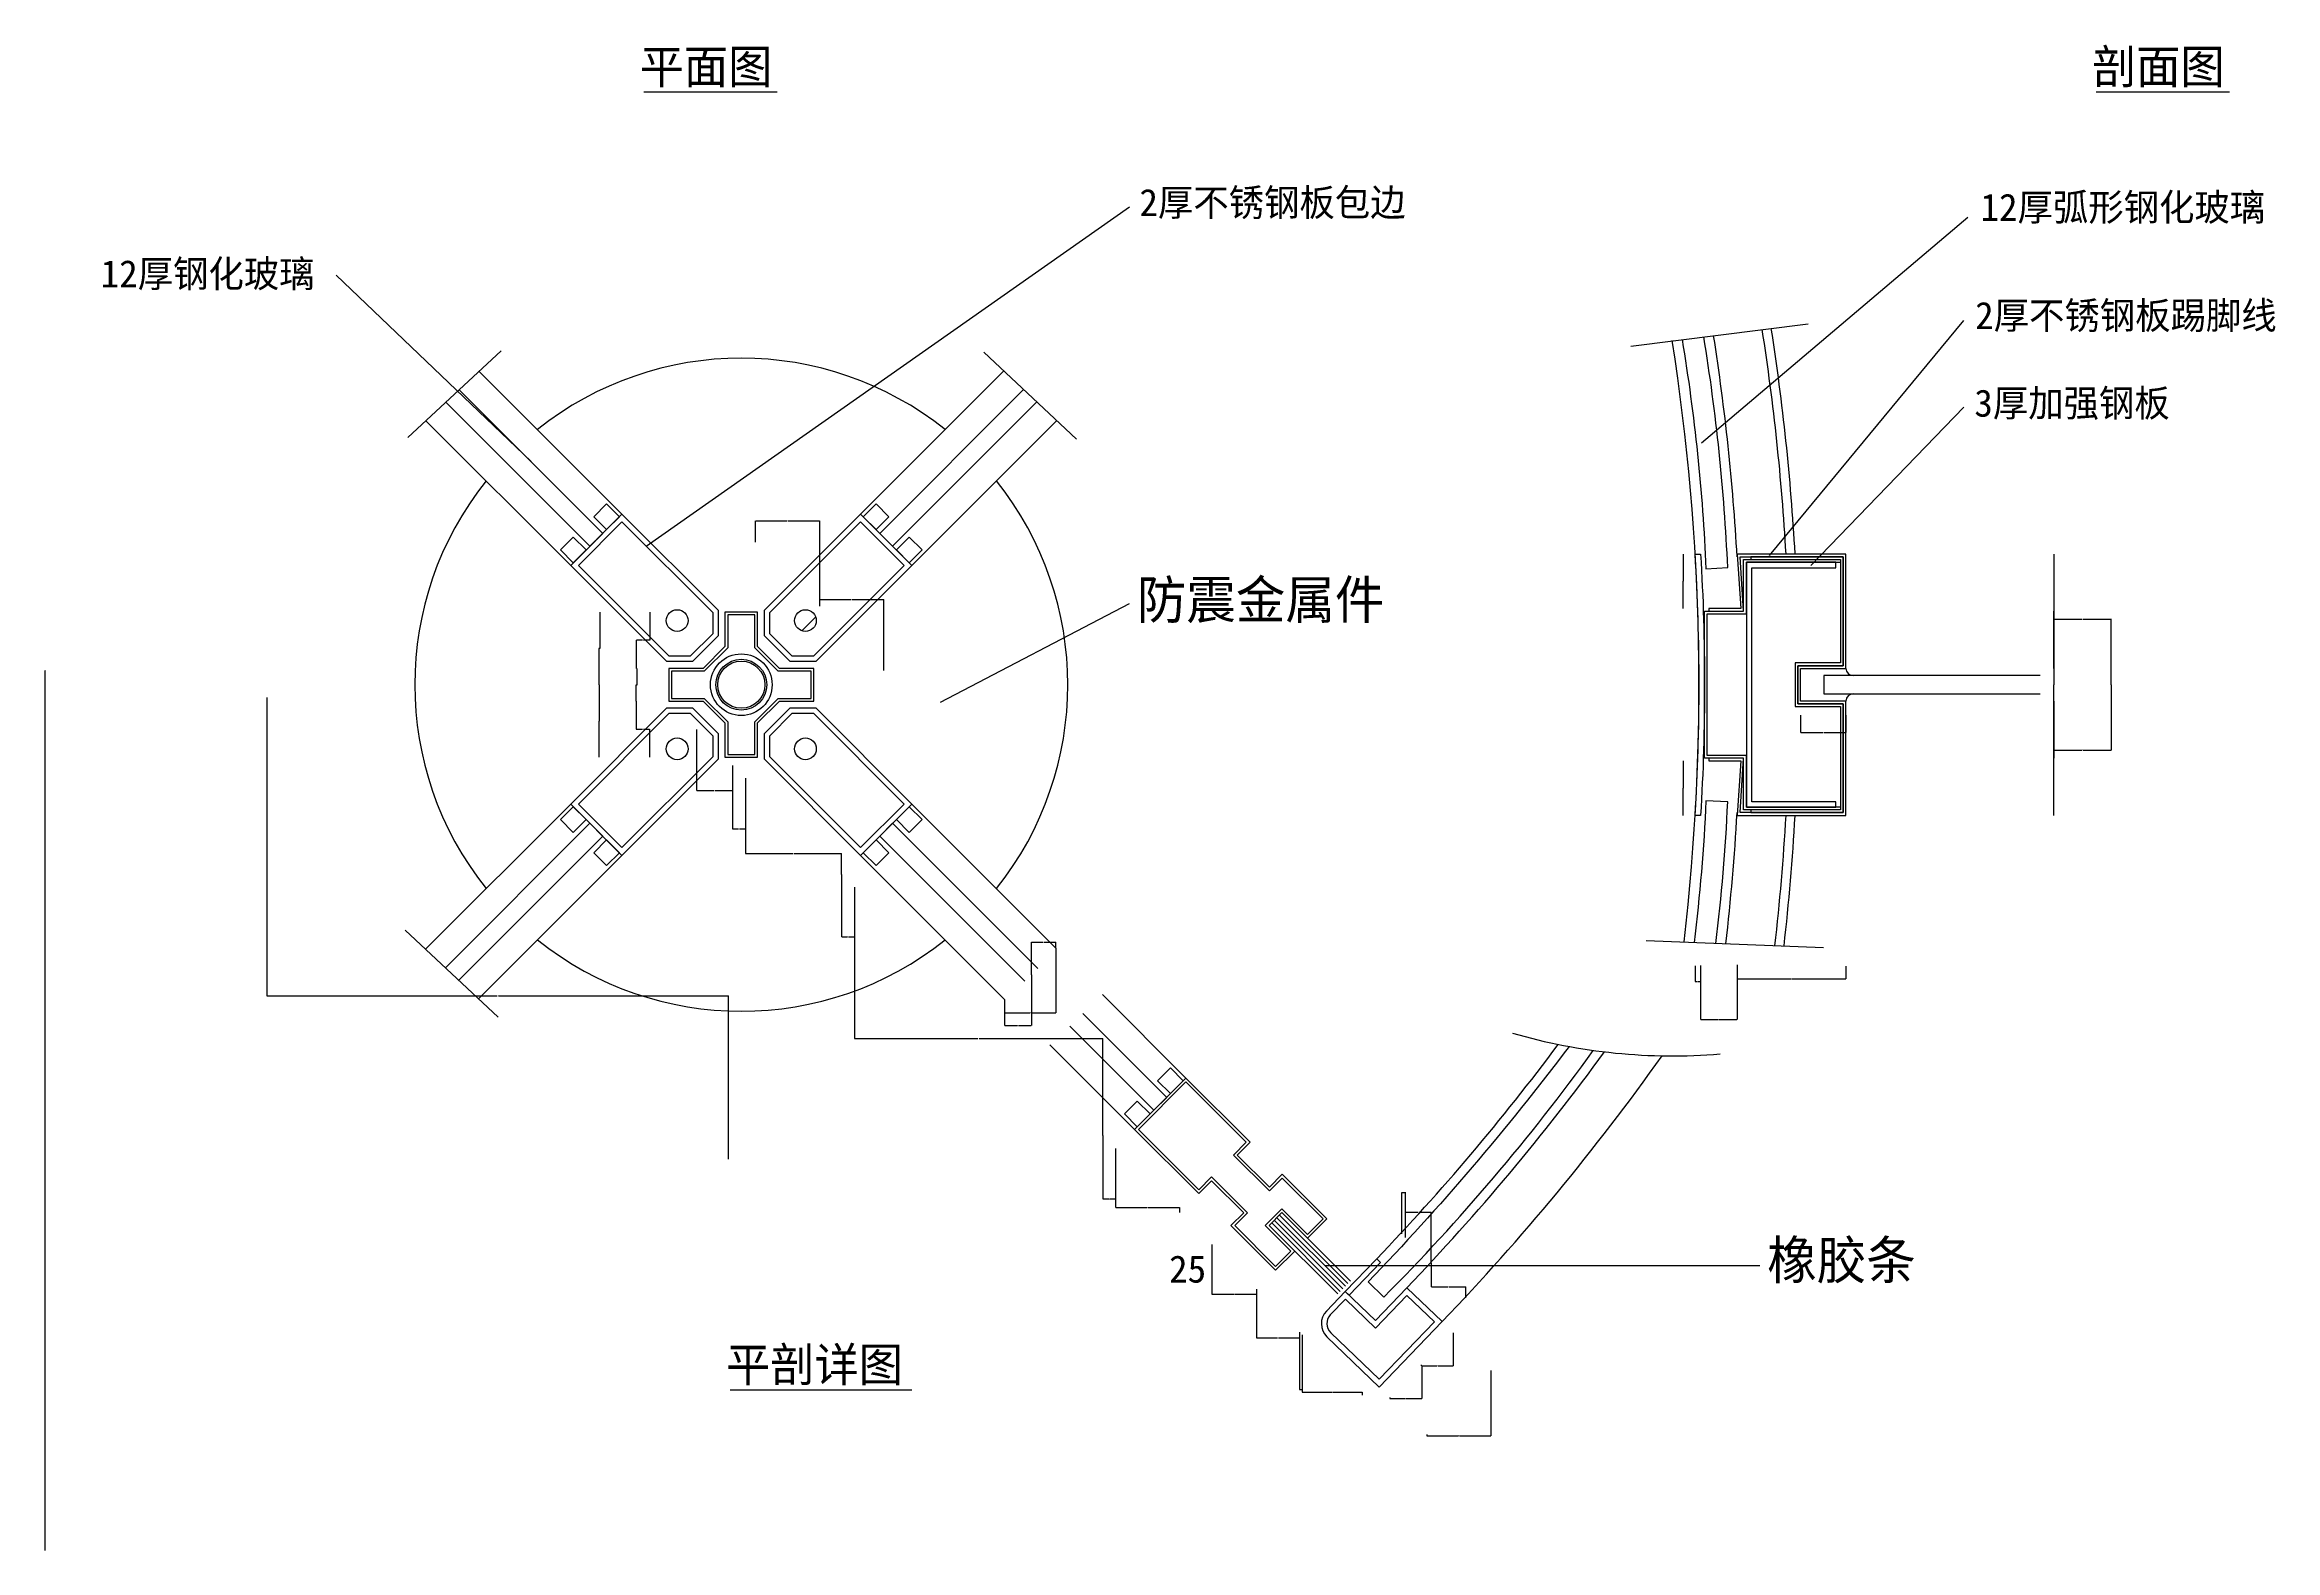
# Model space of a CAD drawing. Header units: metres. Extents: x -1 to 5294, y 0 to 7029.
# Drawn here: x -1 to 4917, y 0 to 3320 of the extents above; entities that cross this region are included whole.
import ezdxf

# ---------------------------------------------------------------- set-up
doc = ezdxf.new("R2010")
doc.units = ezdxf.units.M
for name, color, linetype in [('3', 3, 'Continuous'), ('4', 4, 'Continuous'), ('7', 7, 'Continuous'), ('BH', 3, 'Continuous'), ('DIM', 3, 'Continuous'), ('TEXT', 3, 'Continuous')]:
    doc.layers.add(name, color=color, linetype=linetype)
doc.dimstyles.get("Standard").update_dxf_attribs({"dimtxt": 2.5, "dimasz": 2.5, "dimexe": 1.25, "dimexo": 0.625, "dimtad": 1, "dimcen": 2.5, "dimazin": 3, "dimtfac": 1, "dimtmove": 0, "dimatfit": 3})

# ---------------------------------------------------------------- blocks, each defined once
blk = doc.blocks.new('*D5')
for p, q in [((3730.49, 1290.71), (3730.49, 1260.41)), ((3970.49, 1288.4), (3970.49, 1260.41)), ((3730.74, 1260.41), (3849.49, 1260.41)), ((3851.49, 1260.41), (3970.24, 1260.41))]:
    blk.add_line(p, q)
at = {"layer": 'Defpoints'}
for p in [(3730.49, 1290.71), (3970.49, 1288.4), (3730.49, 1260.41)]:
    blk.add_point(p, dxfattribs=at)
at = {"layer": 'DIM', "insert": (3850.49, 1260.41), "char_height": 1, "attachment_point": 5}
blk.add_mtext('60', dxfattribs=at)
blk = doc.blocks.new('*D9')
for p, q in [((1333.04, 2068.66), (1333.04, 2006.66)), ((1317.4, 2006.66), (1303.51, 2006.66)), ((1303.76, 1944.66), (1303.76, 2006.66)), ((1333.29, 2006.66), (1319.4, 2006.66))]:
    blk.add_line(p, q)
at = {"layer": 'Defpoints'}
for p in [(1333.04, 2068.66), (1333.04, 2006.66), (1303.76, 1944.66)]:
    blk.add_point(p, dxfattribs=at)
at = {"layer": 'DIM', "insert": (1318.4, 2006.66), "char_height": 1, "attachment_point": 5}
blk.add_mtext('31', dxfattribs=at)
blk = doc.blocks.new('*D10')
for p, q in [((1222.8, 2068.66), (1222.8, 1988.66)), ((1223.05, 1988.66), (1221, 1988.66)), ((1221.25, 1908.66), (1221.25, 1988.66))]:
    blk.add_line(p, q)
at = {"layer": 'Defpoints'}
for p in [(1222.8, 2068.66), (1222.8, 1988.66), (1221.25, 1908.66)]:
    blk.add_point(p, dxfattribs=at)
at = {"layer": 'DIM', "insert": (1222.025, 1987.535), "char_height": 1, "attachment_point": 5}
blk.add_mtext('40', dxfattribs=at)
blk = doc.blocks.new('*D11')
for p, q in [((1302.87, 1872.66), (1302.87, 1810.66)), ((1303.12, 1810.66), (1316.955, 1810.66)), ((1318.955, 1810.66), (1332.79, 1810.66)), ((1333.04, 1748.66), (1333.04, 1810.66))]:
    blk.add_line(p, q)
at = {"layer": 'Defpoints'}
for p in [(1302.87, 1872.66), (1302.87, 1810.66), (1333.04, 1748.66)]:
    blk.add_point(p, dxfattribs=at)
at = {"layer": 'DIM', "insert": (1317.955, 1810.66), "char_height": 1, "attachment_point": 5}
blk.add_mtext('31', dxfattribs=at)
blk = doc.blocks.new('*D12')
for p, q in [((1221.25, 1908.66), (1221.25, 1828.66)), ((1221, 1828.66), (1220.75, 1828.66)), ((1221.25, 1748.66), (1221.25, 1828.66)), ((1221.25, 1828.66), (1221.25, 1828.66)), ((1221.5, 1828.66), (1221.75, 1828.66))]:
    blk.add_line(p, q)
at = {"layer": 'Defpoints'}
for p in [(1221.25, 1908.66), (1221.25, 1828.66), (1221.25, 1748.66)]:
    blk.add_point(p, dxfattribs=at)
at = {"layer": 'DIM', "insert": (1221.25, 1829.785), "char_height": 1, "attachment_point": 5}
blk.add_mtext('40', dxfattribs=at)
blk = doc.blocks.new('*D13')
for p, q in [((488.66, 1880.69), (488.66, 1222.71)), ((488.91, 1222.71), (996.28, 1222.71)), ((999.28, 1222.71), (1506.65, 1222.71)), ((1506.9, 862.45), (1506.9, 1222.71))]:
    blk.add_line(p, q)
at = {"layer": 'Defpoints'}
for p in [(488.66, 1880.69), (488.66, 1222.71), (1506.9, 862.45)]:
    blk.add_point(p, dxfattribs=at)
at = {"layer": 'DIM', "insert": (997.78, 1222.71), "char_height": 1, "attachment_point": 5}
blk.add_mtext('180', dxfattribs=at)
blk = doc.blocks.new('*D14')
for p, q in [((1784.23, 1462.23), (1784.23, 1128.49)), ((1784.48, 1128.49), (2056.58, 1128.49)), ((2059.58, 1128.49), (2331.68, 1128.49)), ((2331.93, 914.53), (2331.93, 1128.49))]:
    blk.add_line(p, q)
at = {"layer": 'Defpoints'}
for p in [(1784.23, 1462.23), (1784.23, 1128.49), (2331.93, 914.53)]:
    blk.add_point(p, dxfattribs=at)
at = {"layer": 'DIM', "insert": (2058.08, 1128.49), "char_height": 1, "attachment_point": 5}
blk.add_mtext('946', dxfattribs=at)
blk = doc.blocks.new('*D15')
for p, q in [((2572.35, 674.11), (2572.35, 564.97)), ((2572.6, 564.97), (2620.605, 564.97)), ((2622.605, 564.97), (2670.61, 564.97)), ((2670.86, 575.6), (2670.86, 564.97))]:
    blk.add_line(p, q)
at = {"layer": 'Defpoints'}
for p in [(2572.35, 674.11), (2572.35, 564.97), (2670.86, 575.6)]:
    blk.add_point(p, dxfattribs=at)
at = {"layer": 'DIM', "insert": (2621.605, 564.97), "char_height": 1, "attachment_point": 5}
blk.add_mtext('35', dxfattribs=at)
blk = doc.blocks.new('*D16')
for p, q in [((2331.93, 914.53), (2331.93, 774.79)), ((2360.21, 886.25), (2360.21, 774.79)), ((2332.18, 774.79), (2345.07, 774.79)), ((2347.07, 774.79), (2359.96, 774.79))]:
    blk.add_line(p, q)
at = {"layer": 'Defpoints'}
for p in [(2331.93, 914.53), (2360.21, 886.25), (2331.93, 774.79)]:
    blk.add_point(p, dxfattribs=at)
at = {"layer": 'DIM', "insert": (2346.07, 774.79), "char_height": 1, "attachment_point": 5}
blk.add_mtext('10', dxfattribs=at)
blk = doc.blocks.new('*D17')
for p, q in [((2360.21, 886.25), (2360.21, 755.65)), ((2360.46, 755.65), (2429.92, 755.65)), ((2431.92, 755.65), (2501.38, 755.65)), ((2501.63, 744.83), (2501.63, 755.65))]:
    blk.add_line(p, q)
at = {"layer": 'Defpoints'}
for p in [(2360.21, 886.25), (2360.21, 755.65), (2501.63, 744.83)]:
    blk.add_point(p, dxfattribs=at)
at = {"layer": 'DIM', "insert": (2430.92, 755.65), "char_height": 1, "attachment_point": 5}
blk.add_mtext('50', dxfattribs=at)
blk = doc.blocks.new('*D18')
for p, q in [((3104.77, 479.65), (3104.77, 407.28)), ((3034.06, 408.94), (3034.06, 407.28)), ((3034.31, 407.28), (3068.415, 407.28)), ((3070.415, 407.28), (3104.52, 407.28))]:
    blk.add_line(p, q)
at = {"layer": 'Defpoints'}
for p in [(3104.77, 479.65), (3034.06, 408.94), (3034.06, 407.28)]:
    blk.add_point(p, dxfattribs=at)
at = {"layer": 'DIM', "insert": (3069.415, 407.28), "char_height": 1, "attachment_point": 5}
blk.add_mtext('25', dxfattribs=at)
blk = doc.blocks.new('*D19')
for p, q in [((3187.85, 396.59), (3187.85, 252.89)), ((3046.43, 255.17), (3046.43, 252.89)), ((3046.68, 252.89), (3116.14, 252.89)), ((3118.14, 252.89), (3187.6, 252.89))]:
    blk.add_line(p, q)
at = {"layer": 'Defpoints'}
for p in [(3187.85, 396.59), (3046.43, 255.17), (3046.43, 252.89)]:
    blk.add_point(p, dxfattribs=at)
at = {"layer": 'DIM', "insert": (3117.14, 252.89), "char_height": 1, "attachment_point": 5}
blk.add_mtext('50', dxfattribs=at)
blk = doc.blocks.new('*D20')
for p, q in [((3056.14, 633.14), (3056.14, 580.96)), ((3056.39, 580.96), (3093.325, 580.96)), ((3095.325, 580.96), (3132.26, 580.96)), ((3132.51, 556.78), (3132.51, 580.96))]:
    blk.add_line(p, q)
at = {"layer": 'Defpoints'}
for p in [(3056.14, 633.14), (3056.14, 580.96), (3132.51, 556.78)]:
    blk.add_point(p, dxfattribs=at)
at = {"layer": 'DIM', "insert": (3094.325, 580.96), "char_height": 1, "attachment_point": 5}
blk.add_mtext('27', dxfattribs=at)
blk = doc.blocks.new('*D21')
for p, q in [((2771.27, 475.19), (2771.27, 348.85)), ((2771.52, 348.85), (2836.725, 348.85)), ((2838.725, 348.85), (2903.93, 348.85)), ((2904.18, 342.28), (2904.18, 348.85))]:
    blk.add_line(p, q)
at = {"layer": 'Defpoints'}
for p in [(2771.27, 475.19), (2771.27, 348.85), (2904.18, 342.28)]:
    blk.add_point(p, dxfattribs=at)
at = {"layer": 'DIM', "insert": (2837.725, 348.85), "char_height": 1, "attachment_point": 5}
blk.add_mtext('50', dxfattribs=at)
blk = doc.blocks.new('*D22')
for p, q in [((3035.45, 407.57), (3035.45, 335.2)), ((2964.74, 336.86), (2964.74, 335.2)), ((2964.99, 335.2), (2999.095, 335.2)), ((3001.095, 335.2), (3035.2, 335.2))]:
    blk.add_line(p, q)
at = {"layer": 'Defpoints'}
for p in [(3035.45, 407.57), (2964.74, 336.86), (2964.74, 335.2)]:
    blk.add_point(p, dxfattribs=at)
at = {"layer": 'DIM', "insert": (3000.095, 335.2), "char_height": 1, "attachment_point": 5}
blk.add_mtext('25', dxfattribs=at)
blk = doc.blocks.new('*D23')
for p, q in [((2765.47, 480.99), (2765.47, 354.46)), ((2771.27, 475.19), (2771.27, 354.46)), ((2765.72, 354.46), (2767.87, 354.46)), ((2768.87, 354.46), (2771.02, 354.46))]:
    blk.add_line(p, q)
at = {"layer": 'Defpoints'}
for p in [(2765.47, 480.99), (2771.27, 475.19), (2765.47, 354.46)]:
    blk.add_point(p, dxfattribs=at)
at = {"layer": 'DIM', "insert": (2768.37, 354.46), "char_height": 1, "attachment_point": 5}
blk.add_mtext('2', dxfattribs=at)
blk = doc.blocks.new('*D24')
for p, q in [((2670.86, 575.6), (2670.86, 468.4)), ((2671.11, 468.4), (2717.165, 468.4)), ((2719.165, 468.4), (2765.22, 468.4)), ((2765.47, 480.99), (2765.47, 468.4))]:
    blk.add_line(p, q)
at = {"layer": 'Defpoints'}
for p in [(2670.86, 575.6), (2670.86, 468.4), (2765.47, 480.99)]:
    blk.add_point(p, dxfattribs=at)
at = {"layer": 'DIM', "insert": (2718.165, 468.4), "char_height": 1, "attachment_point": 5}
blk.add_mtext('33', dxfattribs=at)
blk = doc.blocks.new('*D25')
for p, q in [((2999.57, 689.71), (2999.57, 745.63)), ((2999.82, 745.63), (3026.855, 745.63)), ((3028.855, 745.63), (3055.89, 745.63)), ((3056.14, 633.14), (3056.14, 745.63))]:
    blk.add_line(p, q)
at = {"layer": 'Defpoints'}
for p in [(2999.57, 745.63), (2999.57, 689.71), (3056.14, 633.14)]:
    blk.add_point(p, dxfattribs=at)
at = {"layer": 'DIM', "insert": (3027.855, 745.63), "char_height": 1, "attachment_point": 5}
blk.add_mtext('20', dxfattribs=at)
blk = doc.blocks.new('*D26')
for p, q in [((2994.83, 788.39), (2990.84, 788.39)), ((2991.09, 698.2), (2991.09, 788.39)), ((2999.82, 788.39), (2995.83, 788.39)), ((2999.57, 689.71), (2999.57, 788.39))]:
    blk.add_line(p, q)
at = {"layer": 'Defpoints'}
for p in [(2999.57, 788.39), (2991.09, 698.2), (2999.57, 689.71)]:
    blk.add_point(p, dxfattribs=at)
at = {"layer": 'DIM', "insert": (2995.33, 788.39), "char_height": 1, "attachment_point": 5}
blk.add_mtext('3', dxfattribs=at)
blk = doc.blocks.new('*D27')
for p, q in [((1566.34, 2222.97), (1566.34, 2269.97)), ((1566.59, 2269.97), (1636.05, 2269.97)), ((1638.05, 2269.97), (1707.51, 2269.97)), ((1707.76, 2081.55), (1707.76, 2269.97))]:
    blk.add_line(p, q)
at = {"layer": 'Defpoints'}
for p in [(1566.34, 2269.97), (1566.34, 2222.97), (1707.76, 2081.55)]:
    blk.add_point(p, dxfattribs=at)
at = {"layer": 'DIM', "insert": (1637.05, 2269.97), "char_height": 1, "attachment_point": 5}
blk.add_mtext('50', dxfattribs=at)
blk = doc.blocks.new('*D28')
for p, q in [((-0.25, 1939.55), (-0.5, 1939.55)), ((0, 0), (0, 1939.55)), ((0, 0), (0, 1939.55)), ((0, 1939.55), (0, 1939.55)), ((0.25, 1939.55), (0.5, 1939.55))]:
    blk.add_line(p, q)
at = {"layer": 'Defpoints'}
for p in [(0, 1939.55), (0, 0), (0, 0)]:
    blk.add_point(p, dxfattribs=at)
at = {"layer": 'DIM', "insert": (0, 1940.675), "char_height": 1, "attachment_point": 5}
blk.add_mtext('R17', dxfattribs=at)
blk = doc.blocks.new('*D29')
for p, q in [((1707.76, 2081.55), (1707.76, 2096.85)), ((1708.01, 2096.85), (1777.47, 2096.85)), ((1779.47, 2096.85), (1848.93, 2096.85)), ((1849.18, 1940.13), (1849.18, 2096.85))]:
    blk.add_line(p, q)
at = {"layer": 'Defpoints'}
for p in [(1707.76, 2096.85), (1707.76, 2081.55), (1849.18, 1940.13)]:
    blk.add_point(p, dxfattribs=at)
at = {"layer": 'DIM', "insert": (1778.47, 2096.85), "char_height": 1, "attachment_point": 5}
blk.add_mtext('50', dxfattribs=at)
blk = doc.blocks.new('*D30')
for p, q in [((1436.33, 1810.13), (1436.33, 1675.51)), ((1515.53, 1730.93), (1515.53, 1675.51)), ((1436.58, 1675.51), (1474.93, 1675.51)), ((1476.93, 1675.51), (1515.28, 1675.51))]:
    blk.add_line(p, q)
at = {"layer": 'Defpoints'}
for p in [(1436.33, 1810.13), (1515.53, 1730.93), (1436.33, 1675.51)]:
    blk.add_point(p, dxfattribs=at)
at = {"layer": 'DIM', "insert": (1475.93, 1675.51), "char_height": 1, "attachment_point": 5}
blk.add_mtext('28', dxfattribs=at)
blk = doc.blocks.new('*D31')
for p, q in [((1515.53, 1730.93), (1515.53, 1590.8)), ((1543.81, 1702.65), (1543.81, 1590.8)), ((1515.78, 1590.8), (1528.67, 1590.8)), ((1530.67, 1590.8), (1543.56, 1590.8))]:
    blk.add_line(p, q)
at = {"layer": 'Defpoints'}
for p in [(1515.53, 1730.93), (1543.81, 1702.65), (1515.53, 1590.8)]:
    blk.add_point(p, dxfattribs=at)
at = {"layer": 'DIM', "insert": (1529.67, 1590.8), "char_height": 1, "attachment_point": 5}
blk.add_mtext('10', dxfattribs=at)
blk = doc.blocks.new('*D32')
for p, q in [((1543.81, 1702.65), (1543.81, 1536.69)), ((1544.06, 1536.69), (1648.88, 1536.69)), ((1650.88, 1536.69), (1755.7, 1536.69)), ((1755.95, 1490.51), (1755.95, 1536.69))]:
    blk.add_line(p, q)
at = {"layer": 'Defpoints'}
for p in [(1543.81, 1702.65), (1543.81, 1536.69), (1755.95, 1490.51)]:
    blk.add_point(p, dxfattribs=at)
at = {"layer": 'DIM', "insert": (1649.88, 1536.69), "char_height": 1, "attachment_point": 5}
blk.add_mtext('75', dxfattribs=at)
blk = doc.blocks.new('*D33')
for p, q in [((1755.95, 1490.51), (1755.95, 1352.76)), ((1784.23, 1462.23), (1784.23, 1352.76)), ((1756.2, 1352.76), (1769.09, 1352.76)), ((1771.09, 1352.76), (1783.98, 1352.76))]:
    blk.add_line(p, q)
at = {"layer": 'Defpoints'}
for p in [(1755.95, 1490.51), (1784.23, 1462.23), (1755.95, 1352.76)]:
    blk.add_point(p, dxfattribs=at)
at = {"layer": 'DIM', "insert": (1770.09, 1352.76), "char_height": 1, "attachment_point": 5}
blk.add_mtext('10', dxfattribs=at)
blk = doc.blocks.new('*D34')
for p, q in [((1304.6, 1944.66), (1304.6, 1907.77)), ((1304.85, 1907.77), (1302.62, 1907.77)), ((1302.87, 1872.66), (1302.87, 1907.77))]:
    blk.add_line(p, q)
at = {"layer": 'Defpoints'}
for p in [(1304.6, 1944.66), (1302.87, 1872.66), (1304.6, 1907.77)]:
    blk.add_point(p, dxfattribs=at)
at = {"layer": 'DIM', "insert": (1303.735, 1906.645), "char_height": 1, "attachment_point": 5}
blk.add_mtext('18', dxfattribs=at)
blk = doc.blocks.new('*D35')
for p, q in [((2228.65, 1328.02), (2228.65, 1185.54)), ((2115.51, 1214.88), (2115.51, 1185.54)), ((2115.76, 1185.54), (2171.08, 1185.54)), ((2173.08, 1185.54), (2228.4, 1185.54))]:
    blk.add_line(p, q)
at = {"layer": 'Defpoints'}
for p in [(2228.65, 1328.02), (2115.51, 1214.88), (2115.51, 1185.54)]:
    blk.add_point(p, dxfattribs=at)
at = {"layer": 'DIM', "insert": (2172.08, 1185.54), "char_height": 1, "attachment_point": 5}
blk.add_mtext('40', dxfattribs=at)
blk = doc.blocks.new('*D36')
for p, q in [((2174.43, 1269.1), (2174.43, 1157.48)), ((2115.51, 1214.88), (2115.51, 1157.48)), ((2115.76, 1157.48), (2143.97, 1157.48)), ((2145.97, 1157.48), (2174.18, 1157.48))]:
    blk.add_line(p, q)
at = {"layer": 'Defpoints'}
for p in [(2174.43, 1269.1), (2115.51, 1214.88), (2115.51, 1157.48)]:
    blk.add_point(p, dxfattribs=at)
at = {"layer": 'DIM', "insert": (2144.97, 1157.48), "char_height": 1, "attachment_point": 5}
blk.add_mtext('20', dxfattribs=at)
blk = doc.blocks.new('*D37')
for p, q in [((2174.43, 1269.1), (2174.43, 1341.13)), ((2174.68, 1341.13), (2200.54, 1341.13)), ((2202.54, 1341.13), (2228.4, 1341.13)), ((2228.65, 1328.02), (2228.65, 1341.13))]:
    blk.add_line(p, q)
at = {"layer": 'Defpoints'}
for p in [(2174.43, 1341.13), (2228.65, 1328.02), (2174.43, 1269.1)]:
    blk.add_point(p, dxfattribs=at)
at = {"layer": 'DIM', "insert": (2201.54, 1341.13), "char_height": 1, "attachment_point": 5}
blk.add_mtext('20', dxfattribs=at)
blk = doc.blocks.new('*D38')
for p, q in [((3611.83, 1740.66), (3611.83, 1680.66)), ((3611.58, 1680.66), (3611.33, 1680.66)), ((3611.83, 1620.66), (3611.83, 1680.66)), ((3611.83, 1680.66), (3611.83, 1680.66)), ((3612.08, 1680.66), (3612.33, 1680.66))]:
    blk.add_line(p, q)
at = {"layer": 'Defpoints'}
for p in [(3611.83, 1740.66), (3611.83, 1680.66), (3611.83, 1620.66)]:
    blk.add_point(p, dxfattribs=at)
at = {"layer": 'DIM', "insert": (3611.83, 1681.785), "char_height": 1, "attachment_point": 5}
blk.add_mtext('30', dxfattribs=at)
blk = doc.blocks.new('*D39')
for p, q in [((3638.02, 1288.57), (3638.02, 1254.41)), ((3650.04, 1289.28), (3650.04, 1254.41)), ((3638.27, 1254.41), (3643.53, 1254.41)), ((3644.53, 1254.41), (3649.79, 1254.41))]:
    blk.add_line(p, q)
at = {"layer": 'Defpoints'}
for p in [(3638.02, 1288.57), (3650.04, 1289.28), (3638.02, 1254.41)]:
    blk.add_point(p, dxfattribs=at)
at = {"layer": 'DIM', "insert": (3644.03, 1254.41), "char_height": 1, "attachment_point": 5}
blk.add_mtext('3', dxfattribs=at)
blk = doc.blocks.new('*D40')
for p, q in [((3650.04, 1289.28), (3650.04, 1170.44)), ((3730.49, 1290.71), (3730.49, 1170.44)), ((3650.29, 1170.44), (3689.265, 1170.44)), ((3691.265, 1170.44), (3730.24, 1170.44))]:
    blk.add_line(p, q)
at = {"layer": 'Defpoints'}
for p in [(3650.04, 1289.28), (3730.49, 1290.71), (3650.04, 1170.44)]:
    blk.add_point(p, dxfattribs=at)
at = {"layer": 'DIM', "insert": (3690.265, 1170.44), "char_height": 1, "attachment_point": 5}
blk.add_mtext('20', dxfattribs=at)
blk = doc.blocks.new('*D41')
for p, q in [((3611.83, 2196.66), (3611.83, 2136.66)), ((3611.58, 2136.66), (3611.33, 2136.66)), ((3611.83, 2076.66), (3611.83, 2136.66)), ((3611.83, 2136.66), (3611.83, 2136.66)), ((3612.08, 2136.66), (3612.33, 2136.66))]:
    blk.add_line(p, q)
at = {"layer": 'Defpoints'}
for p in [(3611.83, 2196.66), (3611.83, 2136.66), (3611.83, 2076.66)]:
    blk.add_point(p, dxfattribs=at)
at = {"layer": 'DIM', "insert": (3611.83, 2137.785), "char_height": 1, "attachment_point": 5}
blk.add_mtext('30', dxfattribs=at)
blk = doc.blocks.new('*D54')
for p, q in [((4429.19, 1944.66), (4429.19, 1908.28)), ((4428.94, 1908.28), (4428.69, 1908.28)), ((4429.19, 1872.66), (4429.19, 1908.28)), ((4429.19, 1908.28), (4429.19, 1908.28)), ((4429.44, 1908.28), (4429.69, 1908.28))]:
    blk.add_line(p, q)
at = {"layer": 'Defpoints'}
for p in [(4429.19, 1944.66), (4429.19, 1908.28), (4429.19, 1872.66)]:
    blk.add_point(p, dxfattribs=at)
at = {"layer": 'DIM', "insert": (4429.19, 1909.405), "char_height": 1, "attachment_point": 5}
blk.add_mtext('18', dxfattribs=at)
blk = doc.blocks.new('*D55')
for p, q in [((4429.19, 1872.66), (4429.19, 1746.66)), ((4428.94, 1746.66), (4428.69, 1746.66)), ((4429.19, 1620.66), (4429.19, 1746.66)), ((4429.19, 1746.66), (4429.19, 1746.66)), ((4429.44, 1746.66), (4429.69, 1746.66))]:
    blk.add_line(p, q)
at = {"layer": 'Defpoints'}
for p in [(4429.19, 1872.66), (4429.19, 1746.66), (4429.19, 1620.66)]:
    blk.add_point(p, dxfattribs=at)
at = {"layer": 'DIM', "insert": (4429.19, 1747.785), "char_height": 1, "attachment_point": 5}
blk.add_mtext('63', dxfattribs=at)
blk = doc.blocks.new('*D56')
for p, q in [((4555.44, 1908.66), (4555.44, 1764.66)), ((4429.19, 1620.66), (4429.19, 1764.66)), ((4429.44, 1764.66), (4491.315, 1764.66)), ((4493.315, 1764.66), (4555.19, 1764.66))]:
    blk.add_line(p, q)
at = {"layer": 'Defpoints'}
for p in [(4555.44, 1908.66), (4429.19, 1764.66), (4429.19, 1620.66)]:
    blk.add_point(p, dxfattribs=at)
at = {"layer": 'DIM', "insert": (4492.315, 1764.66), "char_height": 1, "attachment_point": 5}
blk.add_mtext('72', dxfattribs=at)
blk = doc.blocks.new('*D57')
for p, q in [((4429.19, 2196.66), (4429.19, 2070.66)), ((4428.94, 2070.66), (4428.69, 2070.66)), ((4429.19, 1944.66), (4429.19, 2070.66)), ((4429.19, 2070.66), (4429.19, 2070.66)), ((4429.44, 2070.66), (4429.69, 2070.66))]:
    blk.add_line(p, q)
at = {"layer": 'Defpoints'}
for p in [(4429.19, 2196.66), (4429.19, 2070.66), (4429.19, 1944.66)]:
    blk.add_point(p, dxfattribs=at)
at = {"layer": 'DIM', "insert": (4429.19, 2071.785), "char_height": 1, "attachment_point": 5}
blk.add_mtext('63', dxfattribs=at)
blk = doc.blocks.new('*D58')
for p, q in [((4429.19, 2196.66), (4429.19, 1908.66)), ((4428.94, 1908.66), (4428.69, 1908.66)), ((4429.19, 1620.66), (4429.19, 1908.66)), ((4429.19, 1908.66), (4429.19, 1908.66)), ((4429.44, 1908.66), (4429.69, 1908.66))]:
    blk.add_line(p, q)
at = {"layer": 'Defpoints'}
for p in [(4429.19, 2196.66), (4429.19, 1908.66), (4429.19, 1620.66)]:
    blk.add_point(p, dxfattribs=at)
at = {"layer": 'DIM', "insert": (4429.19, 1909.785), "char_height": 1, "attachment_point": 5}
blk.add_mtext('144', dxfattribs=at)
blk = doc.blocks.new('*D59')
for p, q in [((4429.19, 2196.66), (4429.19, 2052.66)), ((4491.315, 2052.66), (4428.94, 2052.66)), ((4555.69, 2052.66), (4493.315, 2052.66)), ((4555.44, 1908.66), (4555.44, 2052.66))]:
    blk.add_line(p, q)
at = {"layer": 'Defpoints'}
for p in [(4429.19, 2196.66), (4555.44, 2052.66), (4555.44, 1908.66)]:
    blk.add_point(p, dxfattribs=at)
at = {"layer": 'DIM', "insert": (4492.315, 2052.66), "char_height": 1, "attachment_point": 5}
blk.add_mtext('72', dxfattribs=at)
blk = doc.blocks.new('*D60')
for p, q in [((3870.49, 1841.28), (3870.49, 1803.21)), ((3970.49, 1841.28), (3970.49, 1803.21)), ((3870.74, 1803.21), (3919.49, 1803.21)), ((3921.49, 1803.21), (3970.24, 1803.21))]:
    blk.add_line(p, q)
at = {"layer": 'Defpoints'}
for p in [(3870.49, 1841.28), (3970.49, 1841.28), (3870.49, 1803.21)]:
    blk.add_point(p, dxfattribs=at)
at = {"layer": 'DIM', "insert": (3920.49, 1803.21), "char_height": 1, "attachment_point": 5}
blk.add_mtext('25', dxfattribs=at)

msp = doc.modelspace()

# ---------------------------------------------------------------- hatches: boundary and pattern name
at = {"layer": 'BH'}
h = msp.add_hatch(dxfattribs=at)
h.set_pattern_fill('ANSI31', scale=80)
h.paths.add_polyline_path([(1700.29, 2050.08, 1), (1652.29, 2050.08, 1)])

# ---------------------------------------------------------------- linework, layer by layer
at = {"layer": '3'}
for p, q in [((3496.06, 2655.47), (3887.17, 2704.69)), ((1005.8, 2644.56), (799.84, 2453.91)), ((2069.3, 2641.91), (2274.16, 2450.07)), ((793.87, 1367.78), (998.73, 1175.93)), ((3530.01, 1344.42), (3921.13, 1329.04)), ((2721.31, 739.18), (2872.42, 588.08)), ((2704.34, 722.21), (2855.45, 571.11)), ((2710, 727.87), (2861.1, 576.76)), ((2715.66, 733.52), (2866.76, 582.42))]:
    msp.add_line(p, q, dxfattribs=at)
for points in [[(3638.02, 1620.66, 0.03), (3638.02, 2196.66), (3650.04, 2196.66, -0.03), (3650.04, 1620.66)], [(2941.07, 377.17), (3063.07, 504.03), (3002.52, 562.25), (2933.21, 490.17), (2866.89, 553.94), (2833.62, 519.35, 0.41), (2834.4, 479.75)]]:
    msp.add_lwpolyline(points, format="xyb", close=True, dxfattribs=at)
for points in [[(3958.49, 1632.66), (3744.89, 1632.66), (3744.89, 1746.66), (3658.48, 1746.66), (3658.48, 2070.66), (3744.89, 2070.66), (3744.89, 2184.66), (3958.49, 2184.66)], [(3958.49, 1638.66), (3750.89, 1638.66), (3750.89, 1752.66), (3664.48, 1752.66), (3664.48, 2064.66), (3750.89, 2064.66), (3750.89, 2178.66), (3958.49, 2178.66)], [(2878.15, 593.66), (2726.97, 744.84), (2698.69, 716.55), (2849.86, 565.38)]]:
    msp.add_lwpolyline(points, dxfattribs=at)
for points in [[(3668.48, 2070.66), (3744.89, 2070.66), (3736.9, 2190.66), (3964.49, 2190.66), (3964.49, 1950.66), (3864.49, 1950.66), (3864.49, 1866.66), (3964.49, 1866.66), (3964.49, 1626.66), (3736.9, 1626.66), (3744.89, 1746.66), (3668.48, 1746.66), (3668.48, 1740.66), (3738.48, 1740.66), (3730.49, 1620.66), (3970.49, 1620.66), (3970.49, 1872.66), (3870.49, 1872.66), (3870.49, 1944.66), (3970.49, 1944.66), (3970.49, 2196.66), (3730.49, 2196.66), (3738.48, 2076.66), (3668.48, 2076.66)], [(3948.49, 2178.66), (3750.89, 2178.66), (3750.89, 1638.66), (3948.49, 1638.66), (3948.49, 1650.66), (3762.89, 1650.66), (3762.89, 2166.66), (3948.49, 2166.66)], [(3760.59, 2184.66), (3958.49, 2184.66), (3958.49, 1956.66), (3858.49, 1956.66), (3858.49, 1860.66), (3958.49, 1860.66), (3958.49, 1632.66), (3760.59, 1632.66), (3760.59, 1626.66), (3964.49, 1626.66), (3964.49, 1866.66), (3864.49, 1866.66), (3864.49, 1950.66), (3964.49, 1950.66), (3964.49, 2190.66), (3760.59, 2190.66)], [(1564.87, 1990.17), (1564.87, 2062.66), (1504.87, 2062.66), (1504.87, 1990.17), (1453.35, 1938.66), (1380.87, 1938.66), (1380.87, 1878.66), (1453.35, 1878.66), (1504.87, 1827.14), (1504.87, 1754.66), (1564.87, 1754.66), (1564.87, 1827.14), (1616.38, 1878.66), (1688.87, 1878.66), (1688.87, 1938.66), (1616.38, 1938.66)], [(2746.77, 659.99), (2712.83, 626.04), (2622.79, 716.08), (2651.08, 744.36), (2571.88, 823.56), (2543.6, 795.27), (2410.66, 928.21), (2515.31, 1032.86), (2648.25, 899.93), (2619.97, 871.64), (2699.16, 792.45), (2727.45, 820.73), (2817.48, 730.7), (2783.54, 696.75), (2726.97, 753.32), (2690.2, 716.55)]]:
    msp.add_lwpolyline(points, close=True, dxfattribs=at)
for centre, radius, start, end in [((-1251.51, 1908.66), 4898, 353.35, 8.91), ((-1251.51, 1908.66), 4990, 3.24, 8.87), ((-1251.51, 1908.66), 5118, 3.23, 8.83), ((3986.49, 1944.66), 16, 180, 270), ((3986.49, 1872.66), 16, 90, 180), ((-1251.51, 1908.66), 4990, 353.43, 356.76), ((-1251.51, 1908.66), 5118, 353.54, 356.77), ((3588.24, 2354.66), 1264.34, 253.79, 274.75)]:
    msp.add_arc(centre, radius, start, end, dxfattribs=at)
at = {"layer": '4'}
for points in [[(3609.27, 2669.72, -0.03), (3661.84, 2164.48), (3709.77, 2166.97, 0.03), (3656.92, 2675.72, 0.03)], [(3683.65, 1338.38, 0.02), (3709.77, 1650.34), (3661.84, 1652.84, -0.02), (3635.55, 1340.27)], [(3360.09, 1111.08, -0.03), (2916.89, 591.88), (2951.49, 558.6, 0.04), (3413.37, 1102.47)]]:
    msp.add_lwpolyline(points, format="xyb", dxfattribs=at)
for points in [[(883.7, 2531.54), (1201.11, 2214.13), (1229.4, 2242.41), (913.08, 2558.73)], [(2157.37, 2559.44), (1840.34, 2242.41), (1868.62, 2214.13), (2186.58, 2532.09)], [(4398.81, 1928.66), (3921.37, 1928.66), (3921.37, 1888.66), (4398.81, 1888.66)], [(911.82, 1257.32), (1229.4, 1574.9), (1201.11, 1603.19), (882.6, 1284.68)], [(2188.57, 1283.24), (1868.62, 1603.19), (1840.34, 1574.9), (2160.28, 1254.96)], [(2259.49, 1155.76), (2444.6, 970.64), (2472.89, 998.92), (2287.77, 1184.04)]]:
    msp.add_lwpolyline(points, dxfattribs=at)
for points in [[(1271.82, 2284.84), (1483.95, 2072.71), (1483.95, 2016.14), (1427.39, 1959.57), (1370.82, 1959.57), (1158.69, 2171.7)], [(1911.05, 2171.7), (1698.92, 1959.57), (1642.35, 1959.57), (1585.78, 2016.14), (1585.78, 2072.71), (1797.91, 2284.84)], [(1158.69, 1645.61), (1370.82, 1857.75), (1427.39, 1857.75), (1483.95, 1801.18), (1483.95, 1744.61), (1271.82, 1532.48)], [(1797.91, 1532.48), (1585.78, 1744.61), (1585.78, 1801.18), (1642.35, 1857.75), (1698.92, 1857.75), (1911.05, 1645.61)]]:
    msp.add_lwpolyline(points, close=True, dxfattribs=at)
for centre in [(1393.45, 2050.08), (1676.29, 2050.08), (1393.45, 1767.24), (1676.29, 1767.24)]:
    msp.add_circle(centre, 24, dxfattribs=at)
at = {"layer": '7'}
for p, q in [((957.14, 2599.52), (1271.82, 2284.84)), ((1797.91, 2284.84), (2113.55, 2600.48)), ((1158.69, 2171.7), (839.64, 2490.75)), ((2230.4, 2491.05), (1911.05, 2171.7)), ((838.79, 1325.72), (1158.69, 1645.61)), ((1911.05, 1645.61), (2228.65, 1328.02)), ((1271.82, 1532.48), (955.63, 1216.29)), ((2115.51, 1214.88), (1797.91, 1532.48)), ((2331.14, 1225.52), (2515.31, 1041.35)), ((2402.18, 928.21), (2215.51, 1114.88))]:
    msp.add_line(p, q, dxfattribs=at)
for points in [[(1271.82, 2267.87), (1471.95, 2067.74), (1471.95, 2021.11), (1422.42, 1971.57), (1375.79, 1971.57), (1175.66, 2171.7)], [(1209.42, 2279.01), (1237.71, 2250.72), (1265.99, 2279.01), (1237.71, 2307.29)], [(1894.08, 2171.7), (1693.94, 1971.57), (1647.32, 1971.57), (1597.78, 2021.11), (1597.78, 2067.74), (1797.91, 2267.87)], [(1860.31, 2279.01), (1832.03, 2250.72), (1803.74, 2279.01), (1832.03, 2307.29)], [(1164.52, 2234.1), (1192.8, 2205.82), (1164.52, 2177.53), (1136.23, 2205.82)], [(1905.22, 2234.1), (1876.93, 2205.82), (1905.22, 2177.53), (1933.5, 2205.82)], [(1570.87, 1992.66), (1570.87, 2068.66), (1498.87, 2068.66), (1498.87, 1992.66), (1450.87, 1944.66), (1374.87, 1944.66), (1374.87, 1872.66), (1450.87, 1872.66), (1498.87, 1824.66), (1498.87, 1748.66), (1570.87, 1748.66), (1570.87, 1824.66), (1618.87, 1872.66), (1694.87, 1872.66), (1694.87, 1944.66), (1618.87, 1944.66)], [(1175.66, 1645.61), (1375.79, 1845.75), (1422.42, 1845.75), (1471.95, 1796.21), (1471.95, 1749.58), (1271.82, 1549.45)], [(1797.91, 1549.45), (1597.78, 1749.58), (1597.78, 1796.21), (1647.32, 1845.75), (1693.94, 1845.75), (1894.08, 1645.61)], [(1164.52, 1583.21), (1192.8, 1611.5), (1164.52, 1639.78), (1136.23, 1611.5)], [(1905.22, 1583.21), (1876.93, 1611.5), (1905.22, 1639.78), (1933.5, 1611.5)], [(1209.42, 1538.31), (1237.71, 1566.59), (1265.99, 1538.31), (1237.71, 1510.02)], [(1860.31, 1538.31), (1832.03, 1566.59), (1803.74, 1538.31), (1832.03, 1510.02)], [(2755.26, 659.99), (2712.83, 617.56), (2614.31, 716.08), (2642.59, 744.36), (2571.88, 815.07), (2543.6, 786.79), (2402.18, 928.21), (2515.31, 1041.35), (2656.74, 899.93), (2628.45, 871.64), (2699.16, 800.93), (2727.45, 829.22), (2825.97, 730.7), (2783.54, 688.27), (2726.97, 744.84), (2698.69, 716.55)], [(2452.91, 1035.52), (2481.2, 1007.23), (2509.48, 1035.52), (2481.2, 1063.8)], [(2408.01, 990.61), (2436.29, 962.33), (2408.01, 934.04), (2379.72, 962.33)], [(2875.21, 562.59), (2944.53, 634.67), (2935.88, 642.99), (2866.56, 570.91)]]:
    msp.add_lwpolyline(points, close=True, dxfattribs=at)
msp.add_lwpolyline([(2941.4, 360.2), (3080.04, 504.36), (3002.19, 579.22), (2932.87, 507.14), (2866.56, 570.91), (2824.97, 527.66, 0.41), (2826.08, 471.11)], format="xyb", close=True, dxfattribs=at)
for radius in [68, 56, 52]:
    msp.add_circle((1534.87, 1908.66), radius, dxfattribs=at)
for centre, radius, start, end in [((-1251.51, 1908.66), 5098, 3.24, 8.84), ((1534.87, 1908.66), 720, 51.38, 128.62), ((1534.87, 1908.66), 720, 141.38, 218.62), ((1534.87, 1908.66), 720, 321.38, 38.62), ((-1251.51, 1908.66), 5098, 353.52, 356.76), ((1534.87, 1908.66), 720, 231.38, 308.62), ((-594.54, 4038.07), 4898, 316.12, 323.37), ((-594.54, 4038.07), 4990, 316.12, 323.92), ((-594.54, 4038.07), 5098, 316.12, 324.68)]:
    msp.add_arc(centre, radius, start, end, dxfattribs=at)
at = {"layer": 'TEXT'}
for p, q in [((1320.03, 3215.86), (1613.91, 3215.86)), ((4522.16, 3215.86), (4816.04, 3215.86)), ((1510.4, 354.3), (1911.11, 354.3))]:
    msp.add_line(p, q, dxfattribs=at)

# ---------------------------------------------------------------- texts
at = {"layer": 'DIM', "insert": (2478.14, 650.45), "char_height": 60, "attachment_point": 1}
msp.add_mtext('\\A1;25', dxfattribs=at)
at = {"layer": 'TEXT'}
for s, height, p in [('平面图', 75, (1310.84, 3233.79)), ('剖面图', 75, (4512.97, 3233.79)), ('2厚不锈钢板包边', 60, (2412.72, 2941.93)), ('12厚弧形钢化玻璃', 60, (4267.24, 2931.48)), ('12厚钢化玻璃', 60, (122.44, 2784.87)), ('2厚不锈钢板踢脚线', 60, (4255.39, 2692.86)), ('3厚加强钢板', 60, (4253.55, 2499.65)), ('防震金属件', 84, (2406.92, 2054.17)), ('橡胶条', 84, (3796.84, 598.15)), ('平剖详图', 75, (1501.2, 372.24))]:
    msp.add_text(s, height=height, dxfattribs=at).set_placement(p)

# ---------------------------------------------------------------- dimensions: what is measured, and where the dimension line sits
at = {"layer": 'DIM'}
for base, p1, p2, text, picture, middle in [((1566.34, 2269.97), (1566.34, 2222.97), (1707.76, 2081.55), '50', '*D27', (1637.05, 2269.97)), ((3611.83, 2136.66), (3611.83, 2076.66), (3611.83, 2196.66), '30', '*D41', (3611.83, 2137.785)), ((4429.19, 1908.66), (4429.19, 1620.66), (4429.19, 2196.66), '144', '*D58', (4429.19, 1909.785)), ((4429.19, 2070.66), (4429.19, 1944.66), (4429.19, 2196.66), '63', '*D57', (4429.19, 2071.785)), ((4555.44, 2052.66), (4555.44, 1908.66), (4429.19, 2196.66), '72', '*D59', (4492.315, 2052.66)), ((1222.8, 1988.66), (1222.8, 2068.66), (1221.25, 1908.66), '40', '*D10', (1222.025, 1987.535)), ((1333.04, 2006.66), (1333.04, 2068.66), (1303.76, 1944.66), '31', '*D9', (1318.4, 2006.66)), ((1707.76, 2096.85), (1707.76, 2081.55), (1849.18, 1940.13), '50', '*D29', (1778.47, 2096.85)), ((0, 1939.55), (0, 0), (0, 0), 'R17', '*D28', (0, 1940.675)), ((1304.6, 1907.77), (1304.6, 1944.66), (1302.87, 1872.66), '18', '*D34', (1303.735, 1906.645)), ((4429.19, 1908.28), (4429.19, 1872.66), (4429.19, 1944.66), '18', '*D54', (4429.19, 1909.405)), ((488.66, 1222.71), (488.66, 1880.69), (1506.9, 862.45), '180', '*D13', (997.78, 1222.71)), ((1221.25, 1828.66), (1221.25, 1908.66), (1221.25, 1748.66), '40', '*D12', (1221.25, 1829.785)), ((1302.87, 1810.66), (1302.87, 1872.66), (1333.04, 1748.66), '31', '*D11', (1317.955, 1810.66)), ((4429.19, 1746.66), (4429.19, 1620.66), (4429.19, 1872.66), '63', '*D55', (4429.19, 1747.785)), ((4429.19, 1764.66), (4429.19, 1620.66), (4555.44, 1908.66), '72', '*D56', (4492.315, 1764.66)), ((3870.49, 1803.21), (3870.49, 1841.28), (3970.49, 1841.28), '25', '*D60', (3920.49, 1803.21)), ((1436.33, 1675.51), (1436.33, 1810.13), (1515.53, 1730.93), '28', '*D30', (1475.93, 1675.51)), ((1515.53, 1590.8), (1515.53, 1730.93), (1543.81, 1702.65), '10', '*D31', (1529.67, 1590.8)), ((3611.83, 1680.66), (3611.83, 1620.66), (3611.83, 1740.66), '30', '*D38', (3611.83, 1681.785)), ((1543.81, 1536.69), (1543.81, 1702.65), (1755.95, 1490.51), '75', '*D32', (1649.88, 1536.69)), ((1755.95, 1352.76), (1755.95, 1490.51), (1784.23, 1462.23), '10', '*D33', (1770.09, 1352.76)), ((1784.23, 1128.49), (1784.23, 1462.23), (2331.93, 914.53), '946', '*D14', (2058.08, 1128.49)), ((2115.51, 1185.54), (2115.51, 1214.88), (2228.65, 1328.02), '40', '*D35', (2172.08, 1185.54)), ((2174.43, 1341.13), (2174.43, 1269.1), (2228.65, 1328.02), '20', '*D37', (2201.54, 1341.13)), ((3638.02, 1254.41), (3638.02, 1288.57), (3650.04, 1289.28), '3', '*D39', (3644.03, 1254.41)), ((3650.04, 1170.44), (3650.04, 1289.28), (3730.49, 1290.71), '20', '*D40', (3690.265, 1170.44)), ((3730.49, 1260.41), (3730.49, 1290.71), (3970.49, 1288.4), '60', '*D5', (3850.49, 1260.41)), ((2115.51, 1157.48), (2115.51, 1214.88), (2174.43, 1269.1), '20', '*D36', (2144.97, 1157.48)), ((2331.93, 774.79), (2331.93, 914.53), (2360.21, 886.25), '10', '*D16', (2346.07, 774.79)), ((2360.21, 755.65), (2360.21, 886.25), (2501.63, 744.83), '50', '*D17', (2430.92, 755.65)), ((2999.57, 788.39), (2999.57, 689.71), (2991.09, 698.2), '3', '*D26', (2995.33, 788.39)), ((2999.57, 745.63), (2999.57, 689.71), (3056.14, 633.14), '20', '*D25', (3027.855, 745.63)), ((2572.35, 564.97), (2572.35, 674.11), (2670.86, 575.6), '35', '*D15', (2621.605, 564.97)), ((3056.14, 580.96), (3056.14, 633.14), (3132.51, 556.78), '27', '*D20', (3094.325, 580.96)), ((2670.86, 468.4), (2670.86, 575.6), (2765.47, 480.99), '33', '*D24', (2718.165, 468.4)), ((2765.47, 354.46), (2765.47, 480.99), (2771.27, 475.19), '2', '*D23', (2768.37, 354.46)), ((2771.27, 348.85), (2771.27, 475.19), (2904.18, 342.28), '50', '*D21', (2837.725, 348.85)), ((3034.06, 407.28), (3034.06, 408.94), (3104.77, 479.65), '25', '*D18', (3069.415, 407.28)), ((2964.74, 335.2), (2964.74, 336.86), (3035.45, 407.57), '25', '*D22', (3000.095, 335.2)), ((3046.43, 252.89), (3046.43, 255.17), (3187.85, 396.59), '50', '*D19', (3117.14, 252.89))]:
    dim = msp.add_linear_dim(base=base, p1=p1, p2=p2, text=text, dimstyle='Standard', dxfattribs=at)
    dim.commit()
    dim.dimension.update_dxf_attribs({"geometry": picture, "text_midpoint": middle})

# ---------------------------------------------------------------- leaders
for points in [[(1325.23, 2214.46), (2390.65, 2962.7)], [(3652.23, 2442.24), (4238.97, 2939.54)], [(1071.24, 2400.57), (641.63, 2811.74)], [(3801.63, 2193.79), (4230.71, 2711.83)], [(3893.27, 2171.48), (4230.71, 2520.5)], [(1974.39, 1870.45), (2390.65, 2088.1)], [(2822.83, 628.45), (3780.94, 628.45)]]:
    msp.add_leader(points, dimstyle='Standard', dxfattribs=at)

doc.saveas('drawing.dxf')
